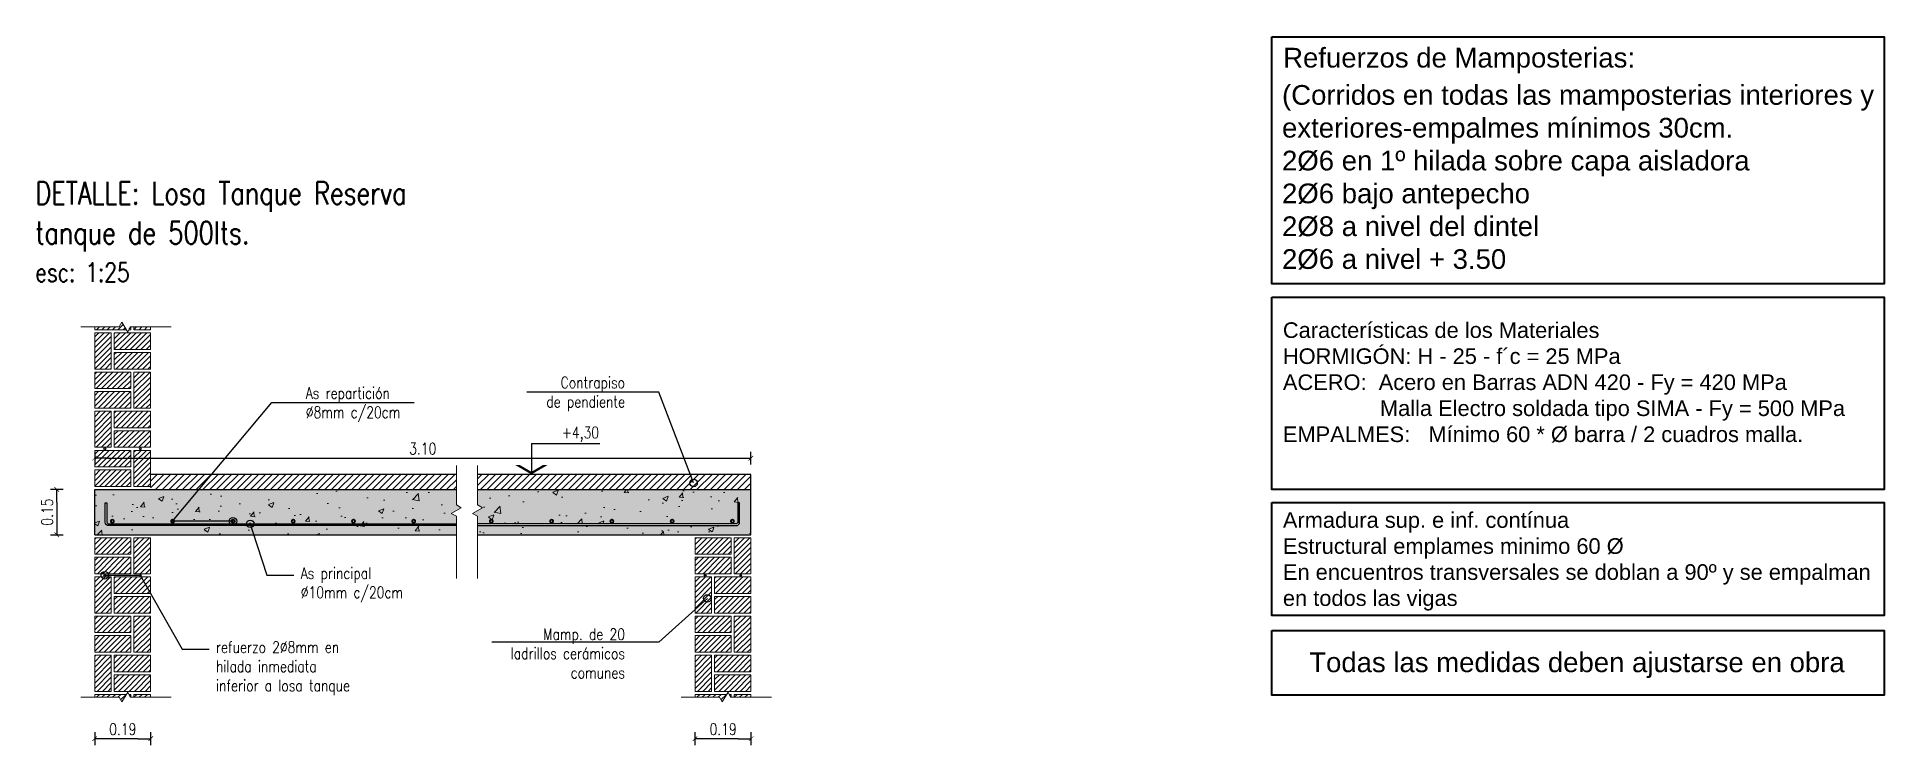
# Model space of a CAD drawing. Header units: millimetres. Extents: x 157 to 449, y 13 to 189.
# Drawn here: x 404.4 to 428.91, y 139.78 to 149.18 of the extents above; entities that cross this region are included whole.
import ezdxf
from ezdxf import colors
from ezdxf.entities.mleader import LeaderData, LeaderLine
from ezdxf.enums import TextEntityAlignment as Align
from ezdxf.math import Vec2, Vec3

# ---------------------------------------------------------------- set-up
doc = ezdxf.new("R2010")
doc.units = ezdxf.units.MM
doc.header["$LTSCALE"] = 0.1
doc.header["$MEASUREMENT"] = 0
doc.header["$PDMODE"] = 3
doc.header["$PDSIZE"] = 0.1
doc.layers.get('DEFPOINTS').update_dxf_attribs({"color": 1})
for name, color, linetype in [('Armad long', 10, 'Continuous'), ('AUXILIAR', 1, 'Continuous'), ('Cotas', 1, 'Continuous'), ('COTAS-HECTOR', 2, 'Continuous'), ('COTAS-NIVEL', 2, 'Continuous'), ('FUNDACION', 4, 'Continuous'), ('HIERROS', 10, 'Continuous'), ('TEXTO', 2, 'Continuous'), ('Textos', 2, 'Continuous'), ('ZAPATA', 3, 'Continuous')]:
    doc.layers.add(name, color=color, linetype=linetype)
doc.layers.add('SOMBRA', color=1, linetype='Continuous', lineweight=0)
doc.styles.add('1 en 100', font='romans.shx', dxfattribs={"height": 0.17})
doc.styles.add('ARIAL', font='arial.ttf', dxfattribs={"height": 0.18})
doc.styles.add('ARIALB', font='simplex.shx', dxfattribs={"width": 0.784})
doc.styles.add('COTAS', font='ROMANS.shx', dxfattribs={"width": 0.7})
doc.styles.add('CYPETXT', font='simplex.shx', dxfattribs={"height": 0.2})
doc.dimstyles.new('1 en 100', dxfattribs={"dimtxt": 0.2, "dimasz": 0.17, "dimexe": 0, "dimexo": 0, "dimgap": 0.05, "dimtad": 1, "dimzin": 0, "dimdsep": 46, "dimtxsty": '1 en 100', "dimblk1": 'C-1', "dimblk2": 'C-1', "dimsah": 1, "dimcen": 0.17, "dimse1": 1, "dimse2": 1, "dimclrd": 1, "dimclrt": 256, "dimadec": 0, "dimazin": 0, "dimtfac": 1, "dimtofl": 0, "dimtmove": 2, "dimatfit": 3, "dimfxl": 1, "dimtolj": 1, "dimtzin": 0, "dimlwd": -1, "dimarcsym": 0})
pattern_1 = [(45, (-1206.81926, -337.679604), (-0.035355339, 0.035355339), [])]

msp = doc.modelspace()

# ---------------------------------------------------------------- texts
at = {"layer": 'TEXTO', "color": 4, "style": 'CYPETXT', "width": 0.783571}
for s, p in [('DETALLE: Losa Tanque Reserva', (404.3776, 146.9562)), ('tanque de 500lts.', (404.3776, 146.4288))]:
    msp.add_text(s, height=0.3, dxfattribs=at).set_placement(p)
at = {"layer": 'TEXTO', "color": 3, "style": 'CYPETXT', "width": 0.783571}
msp.add_text('esc: 1:25', height=0.25, dxfattribs=at).set_placement((404.3776, 145.9288))
at = {"layer": 'Textos', "style": 'ARIAL'}
msp.add_text('Refuerzos de Mamposterias:', height=0.2615, dxfattribs=at).set_placement((423.2697, 148.7731), align=Align.CENTER)
at = {"layer": 'Textos', "linetype": 'Continuous', "style": 'ARIAL'}
msp.add_text('Todas las medidas deben ajustarse en obra', height=0.26145, dxfattribs=at).set_placement((421.2811, 140.7445))
at = {"layer": 'Textos', "attachment_point": 1, "style": 'ARIAL'}
for s, insert, char_height, width in [('\\A1;(Corridos en todas las mamposterias interiores y exteriores-empalmes mínimos 30cm.\\P2%%C6 en 1º hilada sobre capa aisladora\\P2%%C6 bajo antepecho\\P2%%C8 a nivel del dintel\\P2%%C6 a nivel + 3.50', (420.9201, 148.5401), 0.2615, 7.85988), ('Características de los Materiales\\PHORMIGÓN: H - 25 - f´c = 25 MPa\\PACERO:  Acero en Barras ADN 420 - Fy = 420 MPa \\P                Malla Electro soldada tipo SIMA - Fy = 500 MPa\\PEMPALMES:   Mínimo 60 * %%C barra / 2 cuadros malla.', (420.9316, 145.3896), 0.207319, 7.8599), ('Armadura sup. e inf. contínua\\PEstructural emplames minimo 60 %%C\\PEn encuentros transversales se doblan a 90º y se empalman en todos las vigas', (420.9316, 142.8682), 0.207319, 7.8599)]:
    msp.add_mtext(s, dxfattribs=dict(at, insert=insert, char_height=char_height, width=width))

# ---------------------------------------------------------------- blocks, each defined once
blk = doc.blocks.new('C-1')
for p, q in [((-1, 0), (0, 0)), ((0, -0.5), (0, 0.5))]:
    blk.add_line(p, q)
at = {"const_width": 0.05}
for points in [[(-0.5, 0), (0, 0)], [(-0.18, -0.18), (0.18, 0.18)]]:
    blk.add_lwpolyline(points, dxfattribs=at)
blk = doc.blocks.new('*D339')
at = {"layer": 'Cotas', "color": 1, "transparency": 16777216}
blk.add_line((404.661, 143), (404.661, 142.74), dxfattribs=at)
at = {"layer": 'DEFPOINTS', "color": 0, "transparency": 16777216}
for p in [(405.164, 143.17), (404.661, 142.57), (405.164, 142.57)]:
    blk.add_point(p, dxfattribs=at)
at = {"layer": 'Cotas', "color": 1, "transparency": 16777216, "xscale": 0.17, "yscale": 0.17, "zscale": 0.17}
for p, rotation in [((404.661, 143.17), 90), ((404.661, 142.57), 270)]:
    blk.add_blockref('C-1', p, dxfattribs=dict(at, rotation=rotation))
at = {"layer": 'Cotas', "color": 2, "transparency": 16777216, "insert": (404.534, 142.87), "char_height": 0.153, "attachment_point": 5, "rotation": 90, "style": 'ARIALB'}
blk.add_mtext('\\A1;0.15', dxfattribs=at)
blk = doc.blocks.new('*D340')
at = {"layer": 'Cotas', "color": 1, "transparency": 16777216}
blk.add_line((405.738, 139.861), (405.334, 139.861), dxfattribs=at)
at = {"layer": 'DEFPOINTS', "color": 0, "transparency": 16777216}
for p in [(405.164, 140.411), (405.908, 140.411), (405.164, 139.861)]:
    blk.add_point(p, dxfattribs=at)
at = {"layer": 'Cotas', "color": 1, "transparency": 16777216, "xscale": 0.17, "yscale": 0.17, "zscale": 0.17, "rotation": 180}
blk.add_blockref('C-1', (405.164, 139.861), dxfattribs=at)
at = {"layer": 'Cotas', "color": 1, "transparency": 16777216, "xscale": 0.17, "yscale": 0.17, "zscale": 0.17}
blk.add_blockref('C-1', (405.908, 139.861), dxfattribs=at)
at = {"layer": 'Cotas', "color": 2, "transparency": 16777216, "insert": (405.536, 139.988), "char_height": 0.153, "attachment_point": 5, "style": 'ARIALB'}
blk.add_mtext('\\A1;0.19', dxfattribs=at)
blk = doc.blocks.new('*D341')
at = {"layer": 'Cotas', "color": 1, "transparency": 16777216}
blk.add_line((405.334, 143.586), (413.7, 143.586), dxfattribs=at)
at = {"layer": 'DEFPOINTS', "color": 0, "transparency": 16777216}
for p in [(413.87, 143.586), (405.164, 143.17), (413.87, 143.17)]:
    blk.add_point(p, dxfattribs=at)
at = {"layer": 'Cotas', "color": 1, "transparency": 16777216, "xscale": 0.17, "yscale": 0.17, "zscale": 0.17, "rotation": 180}
blk.add_blockref('C-1', (405.164, 143.586), dxfattribs=at)
at = {"layer": 'Cotas', "color": 1, "transparency": 16777216, "xscale": 0.17, "yscale": 0.17, "zscale": 0.17}
blk.add_blockref('C-1', (413.87, 143.586), dxfattribs=at)
at = {"layer": 'Cotas', "color": 2, "transparency": 16777216, "insert": (409.517, 143.713), "char_height": 0.153, "attachment_point": 5, "style": 'ARIALB'}
blk.add_mtext('\\A1;3.10', dxfattribs=at)
blk = doc.blocks.new('_Origin')
at = {"color": 0, "linetype": 'ByBlock', "lineweight": -2}
blk.add_line((0, 0), (-1, 0), dxfattribs=at)
blk.add_circle((0, 0), 0.5, dxfattribs=at)
blk = doc.blocks.new('niv')
at = {"linetype": 'ByBlock'}
blk.add_line((0, 0.325), (0, 0), dxfattribs=at)
blk.add_line((0, 0.325), (0.72, 0.325))
for points in [[(-0.172, 0.1), (-0.123, 0.1), (0, 0), (0, 0.028)], [(0.172, 0.1), (0.123, 0.1), (0, 0), (0, 0.028)]]:
    blk.add_solid(points)
at = {"style": 'COTAS', "width": 0.8}
blk.add_attdef('NIVEL', text='', height=0.148, dxfattribs=at).set_placement((0.713, 0.382), align=Align.RIGHT)
blk = doc.blocks.new('*D342')
at = {"layer": 'Cotas', "color": 1, "transparency": 16777216}
blk.add_line((413.705, 139.861), (413.3, 139.861), dxfattribs=at)
at = {"layer": 'DEFPOINTS', "color": 0, "transparency": 16777216}
for p in [(413.13, 140.411), (413.875, 140.411), (413.13, 139.861)]:
    blk.add_point(p, dxfattribs=at)
at = {"layer": 'Cotas', "color": 1, "transparency": 16777216, "xscale": 0.17, "yscale": 0.17, "zscale": 0.17, "rotation": 180}
blk.add_blockref('C-1', (413.13, 139.861), dxfattribs=at)
at = {"layer": 'Cotas', "color": 1, "transparency": 16777216, "xscale": 0.17, "yscale": 0.17, "zscale": 0.17}
blk.add_blockref('C-1', (413.875, 139.861), dxfattribs=at)
at = {"layer": 'Cotas', "color": 2, "transparency": 16777216, "insert": (413.503, 139.988), "char_height": 0.153, "attachment_point": 5, "style": 'ARIALB'}
blk.add_mtext('\\A1;0.19', dxfattribs=at)

# ---------------------------------------------------------------- dimensions: what is measured, and where the dimension line sits
at = {"layer": 'Cotas'}
dim = msp.add_linear_dim(base=(413.8704, 143.5864), p1=(405.1639, 143.1698), p2=(413.8704, 143.1698), text='3.10', dimstyle='1 en 100', override={"dimtxt": 0.153, "dimlfac": 0.25, "dimtxsty": 'ARIALB', "dimclrt": 2}, dxfattribs=at)
dim.commit()
dim.dimension.update_dxf_attribs({"geometry": '*D341', "text_midpoint": (409.5171, 143.7129)})
dim = msp.add_linear_dim(base=(404.661, 142.5698), p1=(405.1639, 143.1698), p2=(405.1639, 142.5698), angle=90, dimstyle='1 en 100', override={"dimtxt": 0.153, "dimlfac": 0.25, "dimtxsty": 'ARIALB', "dimclrt": 2}, dxfattribs=at)
dim.commit()
dim.dimension.update_dxf_attribs({"geometry": '*D339', "text_midpoint": (404.5345, 142.8698)})
for base, p1, p2, picture, middle in [((405.1639, 139.8612), (405.9083, 140.4115), (405.1639, 140.4115), '*D340', (405.5361, 139.9877)), ((413.1304, 139.8612), (413.8749, 140.4115), (413.1304, 140.4115), '*D342', (413.5026, 139.9877))]:
    dim = msp.add_linear_dim(base=base, p1=p1, p2=p2, dimstyle='1 en 100', override={"dimtxt": 0.153, "dimlfac": 0.25, "dimtxsty": 'ARIALB', "dimclrt": 2}, dxfattribs=at)
    dim.commit()
    dim.dimension.update_dxf_attribs({"geometry": picture, "text_midpoint": middle})

# ---------------------------------------------------------------- hatches: boundary and pattern name
at = {"layer": 'SOMBRA'}
h = msp.add_hatch(dxfattribs=at)
h.set_pattern_fill('ANSI31', color=256, scale=0.4)
h.set_pattern_definition(pattern_1)
h.paths.add_polyline_path([(405.3839, 145.2498), (405.1639, 145.2498), (405.1639, 144.7698), (405.3839, 144.7698)])
h.paths.add_polyline_path([(405.5249, 145.3911), (405.4887, 145.3282), (405.1639, 145.3282), (405.1639, 145.2898), (405.5844, 145.2898)])
h.paths.add_polyline_path([(405.9039, 145.3282), (405.6839, 145.3282), (405.6839, 145.2898), (405.9039, 145.2898)])
h.paths.add_polyline_path([(405.6439, 145.3282), (405.6365, 145.3282), (405.6177, 145.2898), (405.6439, 145.2898)])
h.paths.add_polyline_path([(405.9039, 145.2498), (405.4239, 145.2498), (405.4239, 145.0298), (405.9039, 145.0298)])
h.paths.add_polyline_path([(405.9039, 144.9898), (405.4239, 144.9898), (405.4239, 144.7698), (405.9039, 144.7698)])
h.paths.add_polyline_path([(405.6439, 144.7298), (405.1639, 144.7298), (405.1639, 144.5098), (405.6439, 144.5098)])
h.paths.add_polyline_path([(405.6439, 144.4698), (405.1639, 144.4698), (405.1639, 144.2498), (405.6439, 144.2498)])
h.paths.add_polyline_path([(405.9039, 144.7298), (405.6839, 144.7298), (405.6839, 144.2498), (405.9039, 144.2498)])
h.paths.add_polyline_path([(405.9039, 144.2098), (405.4239, 144.2098), (405.4239, 143.9898), (405.9039, 143.9898)])
h.paths.add_polyline_path([(405.3839, 144.2098), (405.1639, 144.2098), (405.1639, 143.7298), (405.3839, 143.7298)])
h.paths.add_polyline_path([(405.9039, 143.9498), (405.4239, 143.9498), (405.4239, 143.7298), (405.9039, 143.7298)])
h.paths.add_polyline_path([(405.6439, 143.6898), (405.1639, 143.6898), (405.1639, 143.4698), (405.6439, 143.4698)])
h.paths.add_polyline_path([(405.9039, 143.6898), (405.6839, 143.6898), (405.6839, 143.2098), (405.9039, 143.2098)])
h.paths.add_polyline_path([(405.6439, 143.4298), (405.1639, 143.4298), (405.1639, 143.2098), (405.6439, 143.2098)])
h = msp.add_hatch(color=253, dxfattribs=at)
h.dxf.hatch_style = 1
h.paths.add_polyline_path([(409.9632, 143.1698), (405.1639, 143.1698), (405.1639, 142.5698), (409.9632, 142.5698), (409.9632, 142.6898), (405.3506, 142.6898, -0.4142136), (405.3026, 142.7378), (405.3026, 142.9938), (405.3266, 142.9938), (405.3266, 142.7378, 0.4142136), (405.3506, 142.7138), (409.9632, 142.7138), (409.9632, 142.8167), (409.8941, 142.8507), (410.0262, 142.9283), (409.9632, 142.9645)])
h.paths.add_polyline_path([(407.8108, 142.7491, -1), (407.7858, 142.7491, -1)], flags=16)
h.paths.add_polyline_path([(408.6108, 142.7491, -1), (408.5858, 142.7491, -1)], flags=16)
h.paths.add_polyline_path([(407.0108, 142.7491, -1), (406.9858, 142.7491, -1)], flags=16)
h.paths.add_polyline_path([(409.3858, 142.7491, -1), (409.4108, 142.7491, -1)], flags=16)
h.paths.add_polyline_path([(406.2108, 142.7491, -1), (406.1858, 142.7491, -1)], flags=16)
h.paths.add_polyline_path([(405.4108, 142.7491, -1), (405.3858, 142.7491, -1)], flags=16)
h.paths.add_polyline_path([(413.6986, 142.9938), (413.7226, 142.9938), (413.7226, 142.7378, -0.4142136), (413.6746, 142.6898), (410.2461, 142.6898), (410.2461, 142.5698), (413.8704, 142.5698), (413.8704, 143.1698), (410.2461, 143.1698), (410.2461, 142.9645), (410.3091, 142.9283), (410.177, 142.8507), (410.2461, 142.8167), (410.2461, 142.7138), (413.6746, 142.7138, 0.4142136), (413.6986, 142.7378)])
h.paths.add_polyline_path([(410.4394, 142.7491, -1), (410.4144, 142.7491, -1)], flags=16)
h.paths.add_polyline_path([(411.2144, 142.7491, -1), (411.2394, 142.7491, -1)], flags=16)
h.paths.add_polyline_path([(412.0144, 142.7491, -1), (412.0394, 142.7491, -1)], flags=16)
h.paths.add_polyline_path([(412.8144, 142.7491, -1), (412.8394, 142.7491, -1)], flags=16)
h.paths.add_polyline_path([(413.6144, 142.7491, -1), (413.6394, 142.7491, -1)], flags=16)
h = msp.add_hatch(dxfattribs=at)
h.set_pattern_fill('AR-CONC', color=2, scale=0.004)
h.set_pattern_definition([(50, (-3718.1967, -1591.0349), (0.728738676, -0.06375634), [0.0762, -0.8382]), (355, (-3718.1967, -1591.0349), (-0.14097369, 0.76422738), [0.06096, -0.67056234]), (100.451445, (-3718.13595, -1591.0402), (0.58776499, 0.70047101), [0.06476004, -0.71236098]), (46.1842, (-3718.1967, -1590.8317), (1.08431616, -0.16816931), [0.1143, -1.2573]), (96.635558, (-3718.1063, -1590.8457), (0.94961654, 0.9897045), [0.0971401, -1.06854243]), (351.18415, (-3718.1967, -1590.8317), (0.94961654, 0.9897045), [0.09143987, -1.00583893]), (21, (-3718.0951, -1590.8825), (0.606457565, -0.40906079), [0.0762, -0.8382]), (326, (-3718.0951, -1590.8825), (0.24720811, 0.73675186), [0.06096, -0.67056]), (71.451445, (-3718.04454, -1590.9166), (0.85366568, 0.32769108), [0.06476004, -0.71235975]), (37.5, (-3718.19668, -1591.0349), (0.012354413, 0.338220155), [0, -0.662432, 0, -0.68072, 0, -0.6731]), (7.5, (-3718.19668, -1591.0349), (0.26727865, 0.4007223), [0, -0.388112, 0, -0.647192, 0, -0.25654]), (327.5, (-3718.42325, -1591.0349), (0.54236238, -0.022914976), [0, -0.254, 0, -0.79248, 0, -1.05156]), (317.5, (-3718.52485, -1591.0349), (0.592516726, 0.101705964), [0, -0.3302, 0, -0.526288, 0, -0.74676])])
h.paths.add_polyline_path([(409.9632, 143.1698), (405.1639, 143.1698), (405.1639, 142.5698), (409.9632, 142.5698), (409.9632, 142.6898), (405.3506, 142.6898, -0.4142136), (405.3026, 142.7378), (405.3026, 142.9938), (405.3266, 142.9938), (405.3266, 142.7378, 0.4142136), (405.3506, 142.7138), (409.9632, 142.7138), (409.9632, 142.8167), (409.8941, 142.8507), (410.0262, 142.9283), (409.9632, 142.9645)])
h.paths.add_polyline_path([(407.8108, 142.7491, -1), (407.7858, 142.7491, -1)], flags=16)
h.paths.add_polyline_path([(408.6108, 142.7491, -1), (408.5858, 142.7491, -1)], flags=16)
h.paths.add_polyline_path([(407.0108, 142.7491, -1), (406.9858, 142.7491, -1)], flags=16)
h.paths.add_polyline_path([(409.3858, 142.7491, -1), (409.4108, 142.7491, -1)], flags=16)
h.paths.add_polyline_path([(406.2108, 142.7491, -1), (406.1858, 142.7491, -1)], flags=16)
h.paths.add_polyline_path([(405.4108, 142.7491, -1), (405.3858, 142.7491, -1)], flags=16)
h.paths.add_polyline_path([(413.6986, 142.9938), (413.7226, 142.9938), (413.7226, 142.7378, -0.4142136), (413.6746, 142.6898), (410.2461, 142.6898), (410.2461, 142.5698), (413.8704, 142.5698), (413.8704, 143.1698), (410.2461, 143.1698), (410.2461, 142.9645), (410.3091, 142.9283), (410.177, 142.8507), (410.2461, 142.8167), (410.2461, 142.7138), (413.6746, 142.7138, 0.4142136), (413.6986, 142.7378)])
h.paths.add_polyline_path([(410.4394, 142.7491, -1), (410.4144, 142.7491, -1)], flags=16)
h.paths.add_polyline_path([(411.2144, 142.7491, -1), (411.2394, 142.7491, -1)], flags=16)
h.paths.add_polyline_path([(412.0144, 142.7491, -1), (412.0394, 142.7491, -1)], flags=16)
h.paths.add_polyline_path([(412.8144, 142.7491, -1), (412.8394, 142.7491, -1)], flags=16)
h.paths.add_polyline_path([(413.6144, 142.7491, -1), (413.6394, 142.7491, -1)], flags=16)
h = msp.add_hatch(dxfattribs=at)
h.set_pattern_fill('AR-CONC', color=1, scale=0.002)
h.set_pattern_definition([(50, (-3718.19668, -1591.0349), (0.364369338, -0.031878171), [0.0381, -0.4191]), (355, (-3718.19668, -1591.0349), (-0.070486843, 0.38211369), [0.03048, -0.335281168]), (100.451445, (-3718.1663, -1591.03756), (0.293882494, 0.350235504), [0.032380018, -0.35618049]), (46.1842, (-3718.1967, -1590.9333), (0.54215808, -0.084084656), [0.05715, -0.62865]), (96.635558, (-3718.1515, -1590.9403), (0.47480827, 0.49485225), [0.048570046, -0.534271216]), (351.184151, (-3718.1967, -1590.9333), (0.47480827, 0.49485225), [0.045719934, -0.502919464]), (21, (-3718.14588, -1590.9587), (0.303228783, -0.204530396), [0.0381, -0.4191]), (326, (-3718.14588, -1590.9587), (0.123604057, 0.368375932), [0.03048, -0.33528]), (71.451445, (-3718.1206, -1590.97575), (0.426832839, 0.163845538), [0.032380018, -0.356179875]), (37.5, (-3718.19668, -1591.0349), (0.0061772065, 0.1691100777), [0, -0.331216, 0, -0.34036, 0, -0.33655]), (7.5, (-3718.19668, -1591.0349), (0.133639325, 0.20036115), [0, -0.194056, 0, -0.323596, 0, -0.12827]), (327.5, (-3718.30996, -1591.0349), (0.2711811903, -0.011457488), [0, -0.127, 0, -0.39624, 0, -0.52578]), (317.5, (-3718.36076, -1591.0349), (0.296258363, 0.050852982), [0, -0.1651, 0, -0.263144, 0, -0.37338])])
h.paths.add_polyline_path([(409.9632, 143.1698), (405.1639, 143.1698), (405.1639, 142.5698), (409.9632, 142.5698), (409.9632, 142.6898), (405.3506, 142.6898, -0.4142136), (405.3026, 142.7378), (405.3026, 142.9938), (405.3266, 142.9938), (405.3266, 142.7378, 0.4142136), (405.3506, 142.7138), (409.9632, 142.7138), (409.9632, 142.8167), (409.8941, 142.8507), (410.0262, 142.9283), (409.9632, 142.9645)])
h.paths.add_polyline_path([(407.8108, 142.7491, -1), (407.7858, 142.7491, -1)], flags=16)
h.paths.add_polyline_path([(408.6108, 142.7491, -1), (408.5858, 142.7491, -1)], flags=16)
h.paths.add_polyline_path([(407.0108, 142.7491, -1), (406.9858, 142.7491, -1)], flags=16)
h.paths.add_polyline_path([(409.3858, 142.7491, -1), (409.4108, 142.7491, -1)], flags=16)
h.paths.add_polyline_path([(406.2108, 142.7491, -1), (406.1858, 142.7491, -1)], flags=16)
h.paths.add_polyline_path([(405.4108, 142.7491, -1), (405.3858, 142.7491, -1)], flags=16)
h.paths.add_polyline_path([(413.6986, 142.9938), (413.7226, 142.9938), (413.7226, 142.7378, -0.4142136), (413.6746, 142.6898), (410.2461, 142.6898), (410.2461, 142.5698), (413.8704, 142.5698), (413.8704, 143.1698), (410.2461, 143.1698), (410.2461, 142.9645), (410.3091, 142.9283), (410.177, 142.8507), (410.2461, 142.8167), (410.2461, 142.7138), (413.6746, 142.7138, 0.4142136), (413.6986, 142.7378)])
h.paths.add_polyline_path([(410.4394, 142.7491, -1), (410.4144, 142.7491, -1)], flags=16)
h.paths.add_polyline_path([(411.2144, 142.7491, -1), (411.2394, 142.7491, -1)], flags=16)
h.paths.add_polyline_path([(412.0144, 142.7491, -1), (412.0394, 142.7491, -1)], flags=16)
h.paths.add_polyline_path([(412.8144, 142.7491, -1), (412.8394, 142.7491, -1)], flags=16)
h.paths.add_polyline_path([(413.6144, 142.7491, -1), (413.6394, 142.7491, -1)], flags=16)
at = {"layer": 'SOMBRA', "true_color": 0x2776bb}
h = msp.add_hatch(dxfattribs=at)
h.set_pattern_fill('ANSI31', color=152, scale=0.02)
h.set_pattern_definition([(45, (-3718.19668, -1595.034904), (-0.0449012806, 0.0449012806), [])])
h.paths.add_polyline_path([(409.9632, 143.3698), (405.9039, 143.3698), (405.9039, 143.2098), (405.9039, 143.1698), (409.9632, 143.1698)])
h.paths.add_polyline_path([(413.8704, 143.3698), (410.2461, 143.3698), (410.2461, 143.1698), (413.8704, 143.1698)])
at = {"layer": 'SOMBRA'}
h = msp.add_hatch(dxfattribs=at)
h.set_pattern_fill('ANSI31', color=256, scale=0.4)
h.set_pattern_definition(pattern_1)
h.paths.add_polyline_path([(405.3839, 140.4898), (405.1639, 140.4898), (405.1639, 140.9698), (405.3839, 140.9698)])
h.paths.add_polyline_path([(405.5249, 140.3485), (405.4887, 140.4115), (405.1639, 140.4115), (405.1639, 140.4498), (405.5844, 140.4498)])
h.paths.add_polyline_path([(405.9039, 140.4115), (405.6839, 140.4115), (405.6839, 140.4498), (405.9039, 140.4498)])
h.paths.add_polyline_path([(405.6439, 140.4115), (405.6365, 140.4115), (405.6177, 140.4498), (405.6439, 140.4498)])
h.paths.add_polyline_path([(405.9039, 140.4898), (405.4239, 140.4898), (405.4239, 140.7098), (405.9039, 140.7098)])
h.paths.add_polyline_path([(405.9039, 140.7498), (405.4239, 140.7498), (405.4239, 140.9698), (405.9039, 140.9698)])
h.paths.add_polyline_path([(405.6439, 141.0098), (405.1639, 141.0098), (405.1639, 141.2298), (405.6439, 141.2298)])
h.paths.add_polyline_path([(405.6439, 141.2698), (405.1639, 141.2698), (405.1639, 141.4898), (405.6439, 141.4898)])
h.paths.add_polyline_path([(405.9039, 141.0098), (405.6839, 141.0098), (405.6839, 141.4898), (405.9039, 141.4898)])
h.paths.add_polyline_path([(405.9039, 141.5298), (405.4239, 141.5298), (405.4239, 141.7498), (405.9039, 141.7498)])
h.paths.add_polyline_path([(405.3839, 141.5298), (405.1639, 141.5298), (405.1639, 142.0098), (405.3839, 142.0098)])
h.paths.add_polyline_path([(405.9039, 141.7898), (405.4239, 141.7898), (405.4239, 142.0098), (405.9039, 142.0098)])
h.paths.add_polyline_path([(405.6439, 142.0498), (405.1639, 142.0498), (405.1639, 142.2698), (405.6439, 142.2698)])
h.paths.add_polyline_path([(405.9039, 142.0498), (405.6839, 142.0498), (405.6839, 142.5298), (405.9039, 142.5298)])
h.paths.add_polyline_path([(405.6439, 142.3098), (405.1639, 142.3098), (405.1639, 142.5298), (405.6439, 142.5298)])
h = msp.add_hatch(dxfattribs=at)
h.set_pattern_fill('ANSI31', color=256, scale=0.4)
h.set_pattern_definition([(45, (-1198.852734, -337.679604), (-0.035355339, 0.035355339), [])])
h.paths.add_polyline_path([(413.3504, 140.4898), (413.1304, 140.4898), (413.1304, 140.9698), (413.3504, 140.9698)])
h.paths.add_polyline_path([(413.4914, 140.3485), (413.4553, 140.4115), (413.1304, 140.4115), (413.1304, 140.4498), (413.551, 140.4498)])
h.paths.add_polyline_path([(413.8704, 140.4115), (413.6504, 140.4115), (413.6504, 140.4498), (413.8704, 140.4498)])
h.paths.add_polyline_path([(413.6104, 140.4115), (413.6031, 140.4115), (413.5842, 140.4498), (413.6104, 140.4498)])
h.paths.add_polyline_path([(413.8704, 140.4898), (413.3904, 140.4898), (413.3904, 140.7098), (413.8704, 140.7098)])
h.paths.add_polyline_path([(413.8704, 140.7498), (413.3904, 140.7498), (413.3904, 140.9698), (413.8704, 140.9698)])
h.paths.add_polyline_path([(413.6104, 141.0098), (413.1304, 141.0098), (413.1304, 141.2298), (413.6104, 141.2298)])
h.paths.add_polyline_path([(413.6104, 141.2698), (413.1304, 141.2698), (413.1304, 141.4898), (413.6104, 141.4898)])
h.paths.add_polyline_path([(413.8704, 141.0098), (413.6504, 141.0098), (413.6504, 141.4898), (413.8704, 141.4898)])
h.paths.add_polyline_path([(413.8704, 141.5298), (413.3904, 141.5298), (413.3904, 141.7498), (413.8704, 141.7498)])
h.paths.add_polyline_path([(413.3504, 141.5298), (413.1304, 141.5298), (413.1304, 142.0098), (413.3504, 142.0098)])
h.paths.add_polyline_path([(413.8704, 141.7898), (413.3904, 141.7898), (413.3904, 142.0098), (413.8704, 142.0098)])
h.paths.add_polyline_path([(413.6104, 142.0498), (413.1304, 142.0498), (413.1304, 142.2698), (413.6104, 142.2698)])
h.paths.add_polyline_path([(413.8704, 142.0498), (413.6504, 142.0498), (413.6504, 142.5298), (413.8704, 142.5298)])
h.paths.add_polyline_path([(413.6104, 142.3098), (413.1304, 142.3098), (413.1304, 142.5298), (413.6104, 142.5298)])

# ---------------------------------------------------------------- linework, layer by layer
at = {"layer": 'Armad long', "linetype": 'Continuous'}
for points in [[(409.9632, 142.6898), (405.3506, 142.6898, -0.4142136), (405.3026, 142.7378), (405.3026, 142.9938), (405.3266, 142.9938), (405.3266, 142.7378, 0.4142136), (405.3506, 142.7138), (409.9632, 142.7138)], [(410.2461, 142.6898), (413.6746, 142.6898, 0.4142136), (413.7226, 142.7378), (413.7226, 142.9938), (413.6986, 142.9938), (413.6986, 142.7378, -0.4142136), (413.6746, 142.7138), (410.2461, 142.7138)]]:
    msp.add_lwpolyline(points, format="xyb", dxfattribs=at)
at = {"layer": 'Armad long'}
for centre in [(405.2982, 143.7093), (405.7695, 143.7093), (405.2982, 142.0303), (405.7695, 142.0303), (413.2647, 142.0303), (413.736, 142.0303)]:
    msp.add_circle(centre, 0.012, dxfattribs=at)
at = {"layer": 'AUXILIAR', "color": 6, "lineweight": 18}
for points in [[(409.9632, 143.4893), (409.9632, 142.9645), (410.0262, 142.9283), (409.8941, 142.8507), (409.9632, 142.8167), (409.9632, 141.9902)], [(410.2461, 143.4893), (410.2461, 142.9645), (410.3091, 142.9283), (410.177, 142.8507), (410.2461, 142.8167), (410.2461, 141.9902)]]:
    msp.add_lwpolyline(points, dxfattribs=at)
at = {"layer": 'COTAS-HECTOR', "color": 6, "lineweight": 18}
for points in [[(404.9787, 145.3282), (405.4887, 145.3282), (405.5249, 145.3911), (405.6025, 145.2591), (405.6365, 145.3282), (406.1801, 145.3282)], [(404.9787, 140.4115), (405.4887, 140.4115), (405.5249, 140.3485), (405.6025, 140.4806), (405.6365, 140.4115), (406.1801, 140.4115)], [(412.9453, 140.4115), (413.4553, 140.4115), (413.4914, 140.3485), (413.569, 140.4806), (413.6031, 140.4115), (414.1467, 140.4115)]]:
    msp.add_lwpolyline(points, dxfattribs=at)
at = {"layer": 'FUNDACION', "color": 1}
msp.add_line((411.9687, 143.3698), (410.6323, 143.3698), dxfattribs=at)
at = {"layer": 'HIERROS', "const_width": 0.0384}
for points in [[(405.4108, 142.7491, -1), (405.3858, 142.7491, -1)], [(406.2108, 142.7491, -1), (406.1858, 142.7491, -1)], [(407.0108, 142.7491, -1), (406.9858, 142.7491, -1)], [(407.8108, 142.7491, -1), (407.7858, 142.7491, -1)], [(408.6108, 142.7491, -1), (408.5858, 142.7491, -1)], [(409.4108, 142.7491, -1), (409.3858, 142.7491, -1)], [(410.4144, 142.7491, 1), (410.4394, 142.7491, 1)], [(411.2144, 142.7491, 1), (411.2394, 142.7491, 1)], [(412.0144, 142.7491, 1), (412.0394, 142.7491, 1)], [(412.8144, 142.7491, 1), (412.8394, 142.7491, 1)], [(413.6144, 142.7491, 1), (413.6394, 142.7491, 1)]]:
    msp.add_lwpolyline(points, format="xyb", close=True, dxfattribs=at)
at = {"layer": 'SOMBRA', "color": 2}
for points in [[(405.5844, 145.2898), (405.1639, 145.2898), (405.1639, 145.3282)], [(405.6439, 145.3282), (405.6439, 145.2898), (405.6177, 145.2898)], [(405.9039, 145.3282), (405.9039, 145.2898), (405.6839, 145.2898), (405.6839, 145.3282)], [(405.5844, 140.4498), (405.1639, 140.4498), (405.1639, 140.4115)], [(405.6439, 140.4115), (405.6439, 140.4498), (405.6177, 140.4498)], [(405.9039, 140.4115), (405.9039, 140.4498), (405.6839, 140.4498), (405.6839, 140.4115)], [(413.551, 140.4498), (413.1304, 140.4498), (413.1304, 140.4115)], [(413.6104, 140.4115), (413.6104, 140.4498), (413.5842, 140.4498)], [(413.8704, 140.4115), (413.8704, 140.4498), (413.6504, 140.4498), (413.6504, 140.4115)]]:
    msp.add_lwpolyline(points, dxfattribs=at)
for points in [[(405.3839, 145.2498), (405.3839, 144.7698), (405.1639, 144.7698), (405.1639, 145.2498)], [(405.9039, 145.0298), (405.4239, 145.0298), (405.4239, 145.2498), (405.9039, 145.2498)], [(405.9039, 144.7698), (405.4239, 144.7698), (405.4239, 144.9898), (405.9039, 144.9898)], [(405.1639, 144.7298), (405.6439, 144.7298), (405.6439, 144.5098), (405.1639, 144.5098)], [(405.6839, 144.2498), (405.6839, 144.7298), (405.9039, 144.7298), (405.9039, 144.2498)], [(405.1639, 144.4698), (405.6439, 144.4698), (405.6439, 144.2498), (405.1639, 144.2498)], [(405.3839, 144.2098), (405.3839, 143.7298), (405.1639, 143.7298), (405.1639, 144.2098)], [(405.9039, 143.9898), (405.4239, 143.9898), (405.4239, 144.2098), (405.9039, 144.2098)], [(405.9039, 143.7298), (405.4239, 143.7298), (405.4239, 143.9498), (405.9039, 143.9498)], [(405.1639, 143.6898), (405.6439, 143.6898), (405.6439, 143.4698), (405.1639, 143.4698)], [(405.6839, 143.2098), (405.6839, 143.6898), (405.9039, 143.6898), (405.9039, 143.2098)], [(405.1639, 143.4298), (405.6439, 143.4298), (405.6439, 143.2098), (405.1639, 143.2098)], [(405.1639, 142.3098), (405.6439, 142.3098), (405.6439, 142.5298), (405.1639, 142.5298)], [(405.6839, 142.5298), (405.6839, 142.0498), (405.9039, 142.0498), (405.9039, 142.5298)], [(413.1304, 142.3098), (413.6104, 142.3098), (413.6104, 142.5298), (413.1304, 142.5298)], [(413.6504, 142.5298), (413.6504, 142.0498), (413.8704, 142.0498), (413.8704, 142.5298)], [(405.1639, 142.0498), (405.6439, 142.0498), (405.6439, 142.2698), (405.1639, 142.2698)], [(413.1304, 142.0498), (413.6104, 142.0498), (413.6104, 142.2698), (413.1304, 142.2698)], [(405.3839, 141.5298), (405.3839, 142.0098), (405.1639, 142.0098), (405.1639, 141.5298)], [(405.9039, 142.0098), (405.4239, 142.0098), (405.4239, 141.7898), (405.9039, 141.7898)], [(413.3504, 141.5298), (413.3504, 142.0098), (413.1304, 142.0098), (413.1304, 141.5298)], [(413.8704, 142.0098), (413.3904, 142.0098), (413.3904, 141.7898), (413.8704, 141.7898)], [(405.9039, 141.7498), (405.4239, 141.7498), (405.4239, 141.5298), (405.9039, 141.5298)], [(413.8704, 141.7498), (413.3904, 141.7498), (413.3904, 141.5298), (413.8704, 141.5298)], [(405.1639, 141.2698), (405.6439, 141.2698), (405.6439, 141.4898), (405.1639, 141.4898)], [(405.6839, 141.4898), (405.6839, 141.0098), (405.9039, 141.0098), (405.9039, 141.4898)], [(413.1304, 141.2698), (413.6104, 141.2698), (413.6104, 141.4898), (413.1304, 141.4898)], [(413.6504, 141.4898), (413.6504, 141.0098), (413.8704, 141.0098), (413.8704, 141.4898)], [(405.1639, 141.0098), (405.6439, 141.0098), (405.6439, 141.2298), (405.1639, 141.2298)], [(413.1304, 141.0098), (413.6104, 141.0098), (413.6104, 141.2298), (413.1304, 141.2298)], [(405.3839, 140.4898), (405.3839, 140.9698), (405.1639, 140.9698), (405.1639, 140.4898)], [(405.9039, 140.9698), (405.4239, 140.9698), (405.4239, 140.7498), (405.9039, 140.7498)], [(413.3504, 140.4898), (413.3504, 140.9698), (413.1304, 140.9698), (413.1304, 140.4898)], [(413.8704, 140.9698), (413.3904, 140.9698), (413.3904, 140.7498), (413.8704, 140.7498)], [(405.9039, 140.7098), (405.4239, 140.7098), (405.4239, 140.4898), (405.9039, 140.4898)], [(413.8704, 140.7098), (413.3904, 140.7098), (413.3904, 140.4898), (413.8704, 140.4898)]]:
    msp.add_lwpolyline(points, close=True, dxfattribs=at)
at = {"layer": 'Textos', "color": 3, "lineweight": 40}
for points in [[(420.7832, 149.1795), (428.9089, 149.1795), (428.9089, 145.9022), (420.7832, 145.9022)], [(420.7832, 145.7259), (428.9089, 145.7259), (428.9089, 143.1694), (420.7832, 143.1694)], [(420.7832, 142.9961), (428.9089, 142.9961), (428.9089, 141.4985), (420.7832, 141.4985)], [(420.7832, 141.2982), (428.9089, 141.2982), (428.9089, 140.4397), (420.7832, 140.4397)]]:
    msp.add_lwpolyline(points, close=True, dxfattribs=at)
at = {"layer": 'ZAPATA', "linetype": 'Continuous'}
for p, q in [((405.1639, 143.1698), (409.9632, 143.1698)), ((405.1639, 142.5698), (405.1639, 143.1698)), ((410.2461, 143.1698), (413.8704, 143.1698)), ((413.8704, 142.5698), (413.8704, 143.1698)), ((405.1639, 142.5698), (409.9632, 142.5698)), ((410.2461, 142.5698), (413.8704, 142.5698))]:
    msp.add_line(p, q, dxfattribs=at)
for points in [[(409.9632, 143.3698), (405.9039, 143.3698)], [(413.8704, 143.1698), (413.8704, 143.3698), (410.2461, 143.3698)]]:
    msp.add_lwpolyline(points, dxfattribs=at)

# ---------------------------------------------------------------- block references
at = {"layer": 'COTAS-NIVEL'}
ref = msp.add_blockref('niv', (410.9594, 143.3698), dxfattribs=dict(at, xscale=1.260000000000218, yscale=1.260000000000218, zscale=1.260000000000218))
ref.add_attrib('NIVEL', '+4,30', dxfattribs={"layer": '0', "height": 0.153, "style": 'CYPETXT', "width": 0.784}).set_placement((411.8573, 143.8506), align=Align.RIGHT)

msp.set_redraw_order([(e.dxf.handle, doc.entitydb.next_handle()) for e in msp.query("TEXT MTEXT ATTDEF DIMENSION ARC_DIMENSION")])  # texts and dimensions are drawn at this point

# ---------------------------------------------------------------- leaders
at = {"layer": 'COTAS-HECTOR'}
ml = msp.add_multileader_mtext('Standard', dxfattribs=at)
ml.set_content('{\\W0.784;Contrapiso\\Pde pendiente}', color=256, style='CYPETXT')
ml.set_leader_properties(color=1)
ml.set_arrow_properties(name='ORIGIN')
ml.build(insert=Vec2(0, 0))
ml.multileader.update_dxf_attribs({"text_right_attachment_type": 6, "dogleg_length": 0.36, "arrow_head_size": 0.1})
ctx = ml.context
ctx.base_point, ctx.char_height, ctx.arrow_head_size, ctx.landing_gap_size, ctx.plane_origin = Vec3(410.9573, 144.5654), 0.153, 0.1, 0.09, Vec3(413.4378, 146.6452)
ctx.right_attachment, ctx.text_align_type = 6, 2
notes = []
notes.append((ctx, [(1, (1, 1, 0), (412.6511, 144.4634), (-1, 0), 0.36, [(0, [(413.1111, 143.2573)], 0, [])])]))
ctx.mtext.insert, ctx.mtext.width, ctx.mtext.alignment, ctx.mtext.flow_direction = Vec3(412.2011, 144.6674), 1.749314, 3, 5
ml = msp.add_multileader_mtext('Standard', dxfattribs=at)
ml.set_content('{\\W0.784;As repartición\\P%%C8mm c/20cm}', color=256, style='CYPETXT')
ml.set_leader_properties(color=1)
ml.set_arrow_properties(name='ORIGIN')
ml.build(insert=Vec2(0, 0))
ml.multileader.update_dxf_attribs({"text_left_attachment_type": 6, "text_right_attachment_type": 6, "dogleg_length": 0.36, "arrow_head_size": 0.1})
ctx = ml.context
ctx.base_point, ctx.char_height, ctx.arrow_head_size, ctx.landing_gap_size, ctx.plane_origin = Vec3(407.8755, 144.3232), 0.153, 0.1, 0.09, Vec3(409.9212, 146.2628)
ctx.left_attachment, ctx.right_attachment = 6, 6
notes.append((ctx, [(0, (1, 1, 0), (407.5155, 144.3232), (1, 0), 0.36, [(1, [(406.9983, 142.7491), (406.1983, 142.7491)], 0, [])])]))
ctx.mtext.insert, ctx.mtext.width, ctx.mtext.flow_direction = Vec3(407.9655, 144.5272), 1.609224, 5
ml = msp.add_multileader_mtext('Standard', dxfattribs=at)
ml.set_content('{\\W0.784;As principal %%C10mm c/20cm}', color=256, style='CYPETXT')
ml.set_leader_properties(color=1)
ml.set_arrow_properties(name='ORIGIN')
ml.build(insert=Vec2(0, 0))
ml.multileader.update_dxf_attribs({"text_right_attachment_type": 6, "dogleg_length": 0.36, "arrow_head_size": 0.1})
ctx = ml.context
ctx.base_point, ctx.char_height, ctx.arrow_head_size, ctx.landing_gap_size, ctx.plane_origin = Vec3(407.8089, 142.0328), 0.153, 0.1, 0.09, Vec3(409.7797, 143.0691)
ctx.right_attachment = 6
notes.append((ctx, [(0, (1, 1, 0), (407.4489, 142.0328), (1, 0), 0.36, [(0, [(407.2281, 142.7138)], 0, [])])]))
ctx.mtext.insert, ctx.mtext.width, ctx.mtext.flow_direction = Vec3(407.8989, 142.1348), 1.486288, 5
ml = msp.add_multileader_mtext('Standard', dxfattribs=at)
ml.set_content('{\\W0.784;refuerzo 2%%C8mm en hilada inmediata inferior a losa tanque}', color=256, style='CYPETXT')
ml.set_leader_properties(color=1)
ml.set_arrow_properties(name='ORIGIN')
ml.build(insert=Vec2(0, 0))
ml.multileader.update_dxf_attribs({"text_right_attachment_type": 6, "dogleg_length": 0.36, "arrow_head_size": 0.1})
ctx = ml.context
ctx.base_point, ctx.char_height, ctx.arrow_head_size, ctx.landing_gap_size, ctx.plane_origin = Vec3(406.6834, 141.0512), 0.153, 0.1, 0.09, Vec3(405.6806, 146.348)
ctx.right_attachment = 6
notes.append((ctx, [(0, (1, 1, 0), (406.3234, 141.0512), (1, 0), 0.36, [(1, [(405.2982, 142.0303), (405.7695, 142.0303)], 0, [])])]))
ctx.mtext.insert, ctx.mtext.width, ctx.mtext.flow_direction = Vec3(406.7734, 141.1532), 2.08205, 5
ml = msp.add_multileader_mtext('Standard', dxfattribs=at)
ml.set_content('{\\W0.784;Mamp. de 20\\Pladrillos cerámicos\\Pcomunes}', color=256, style='CYPETXT')
ml.set_leader_properties(color=1)
ml.set_arrow_properties(name='ORIGIN')
ml.build(insert=Vec2(0, 0))
ml.multileader.update_dxf_attribs({"text_right_attachment_type": 6, "dogleg_length": 0.36, "arrow_head_size": 0.1})
ctx = ml.context
ctx.base_point, ctx.char_height, ctx.arrow_head_size, ctx.landing_gap_size, ctx.plane_origin = Vec3(410.4432, 141.2483), 0.153, 0.1, 0.09, Vec3(413.4378, 143.1747)
ctx.right_attachment, ctx.text_align_type = 6, 2
notes.append((ctx, [(1, (1, 1, 0), (412.6511, 141.1412), (-1, 0), 0.36, [(0, [(413.2946, 141.723)], 0, [])])]))
ctx.mtext.insert, ctx.mtext.width, ctx.mtext.alignment, ctx.mtext.flow_direction = Vec3(412.2011, 141.3248), 1.749314, 3, 5
for ctx, leaders in notes:
    for number, flags, end, landing, length, lines in leaders:
        leader = LeaderData()
        leader.index, (leader.has_last_leader_line, leader.has_dogleg_vector, leader.attachment_direction) = number, flags
        leader.last_leader_point, leader.dogleg_vector, leader.dogleg_length = Vec3(end), Vec3(landing), length
        for number, points, colour, breaks in lines:
            line = LeaderLine()
            line.index, line.vertices, line.color, line.breaks = number, Vec3.list(points), colors.encode_raw_color(colour), breaks
            leader.lines.append(line)
        ctx.leaders.append(leader)

doc.saveas('drawing.dxf')
